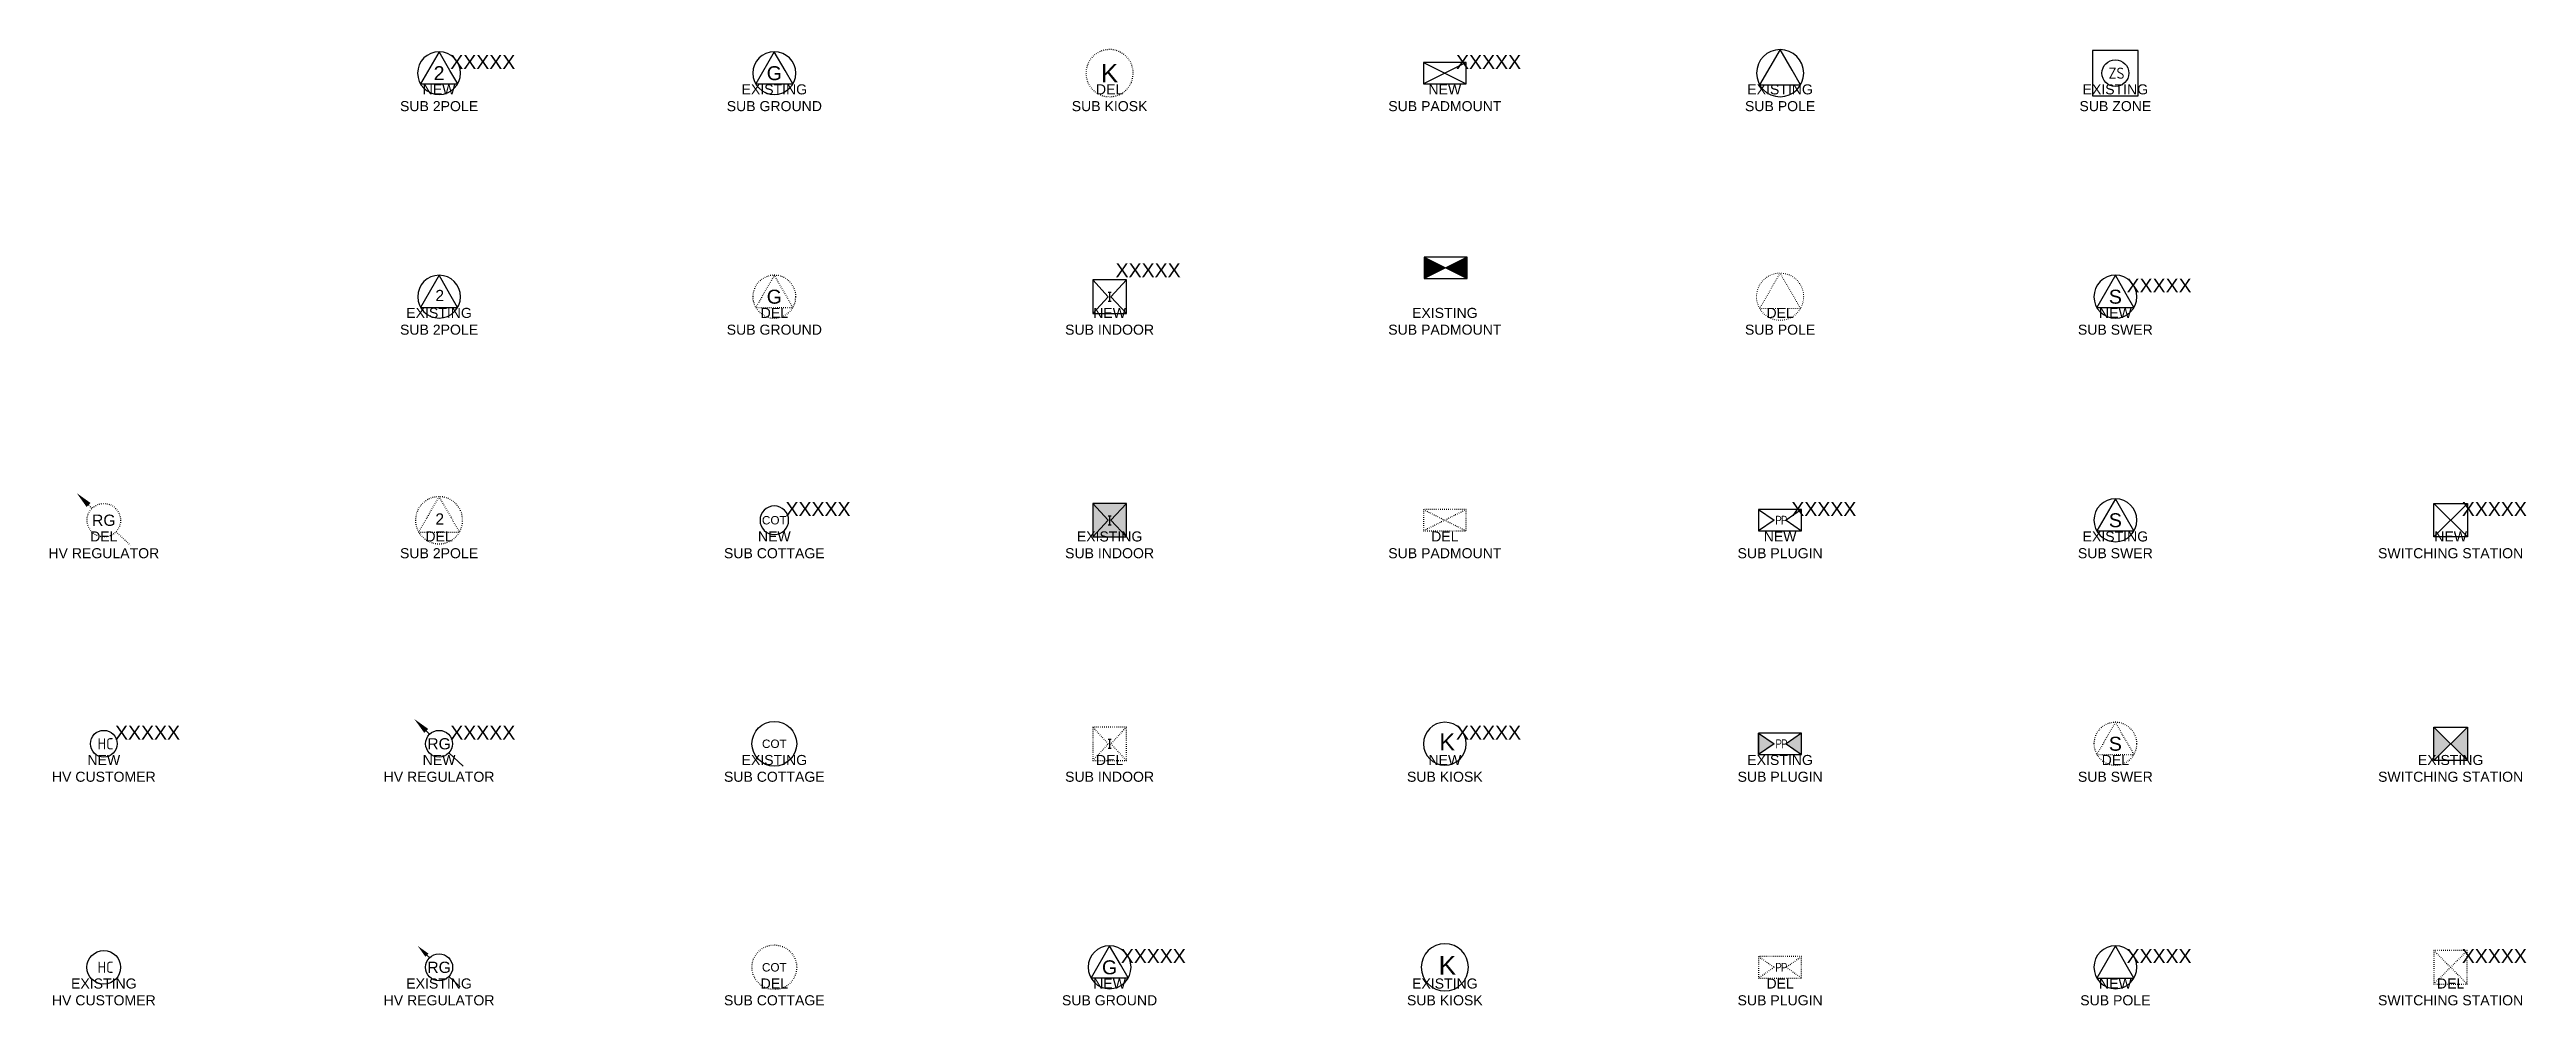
# Model space of a CAD drawing. Header units: metres. Extents: x -10 to 434, y -7 to 164.
import ezdxf
from ezdxf.enums import TextEntityAlignment as Align

# ---------------------------------------------------------------- set-up
doc = ezdxf.new("R2010")
doc.units = ezdxf.units.M
doc.set_wipeout_variables(frame=1)
doc.linetypes.add('DOT', pattern=[0.25, 0, -0.25])
doc.layers.get('0').update_dxf_attribs({"color": 6})
doc.layers.add('Sub_SP_TR_HV_LV_SL_LS_EXT', color=7, linetype='Continuous')
doc.layers.add('Sub_SP_TR_HV_LV_SL_LS_NEW', color=2, linetype='Continuous')
doc.styles.add('iecISOCP', font='isocp.shx')
doc.styles.get("Standard").update_dxf_attribs({"font": 'arial.ttf'})

msp = doc.modelspace()

# ---------------------------------------------------------------- texts
at = {"char_height": 1.8, "width": 40, "attachment_point": 2}
for s, insert in [('EXISTING\\PSUB GROUND', (120, 158)), ('DEL\\PSUB KIOSK', (180, 158)), ('NEW\\PSUB PADMOUNT', (240, 158)), ('EXISTING\\PSUB ZONE', (360, 158)), ('EXISTING\\PSUB 2POLE', (60, 118)), ('DEL\\PSUB GROUND', (120, 118)), ('NEW\\PSUB INDOOR', (180, 118)), ('EXISTING\\PSUB PADMOUNT', (240, 118)), ('DEL\\PSUB POLE', (300, 118)), ('DEL\\PHV REGULATOR', (0, 78)), ('DEL\\PSUB 2POLE', (60, 78)), ('NEW\\PSUB COTTAGE', (120, 78)), ('EXISTING\\PSUB INDOOR', (180, 78)), ('DEL\\PSUB PADMOUNT', (240, 78)), ('NEW\\PSUB PLUGIN', (300, 78)), ('NEW\\PSWITCHING STATION', (420, 78)), ('NEW\\PHV CUSTOMER', (0, 38)), ('EXISTING\\PSUB COTTAGE', (120, 38)), ('DEL\\PSUB INDOOR', (180, 38)), ('NEW\\PSUB KIOSK', (240, 38)), ('EXISTING\\PSUB PLUGIN', (300, 38)), ('EXISTING\\PSWITCHING STATION', (420, 38)), ('EXISTING\\PHV REGULATOR', (60, -2)), ('DEL\\PSUB COTTAGE', (120, -2)), ('NEW\\PSUB GROUND', (180, -2)), ('EXISTING\\PSUB KIOSK', (240, -2)), ('DEL\\PSUB PLUGIN', (300, -2)), ('DEL\\PSWITCHING STATION', (420, -2))]:
    msp.add_mtext(s, dxfattribs=dict(at, insert=insert))

# ---------------------------------------------------------------- blocks, each defined once
blk = doc.blocks.new('HV_CUSTOMER_EXT')
blk.add_wipeout([(-0.19, 3.01), (-0.56, 2.96), (-0.93, 2.86), (-1.28, 2.72), (-1.61, 2.54), (-1.92, 2.32), (-2.2, 2.06), (-2.44, 1.77), (-2.64, 1.45), (-2.8, 1.11), (-2.92, 0.75), (-2.99, 0.38), (-3.01, 0), (-2.99, -0.38), (-2.92, -0.75), (-2.8, -1.11), (-2.64, -1.45), (-2.44, -1.77), (-2.2, -2.06), (-1.92, -2.32), (-1.61, -2.54), (-1.28, -2.72), (-0.93, -2.86), (-0.56, -2.96), (-0.19, -3.01), (0.19, -3.01), (0.56, -2.96), (0.93, -2.86), (1.28, -2.72), (1.61, -2.54), (1.92, -2.32), (2.2, -2.06), (2.44, -1.77), (2.64, -1.45), (2.8, -1.11), (2.92, -0.75), (2.99, -0.38), (3.01, 0), (2.99, 0.38), (2.92, 0.75), (2.8, 1.11), (2.64, 1.45), (2.44, 1.77), (2.2, 2.06), (1.92, 2.32), (1.61, 2.54), (1.28, 2.72), (0.93, 2.86), (0.56, 2.96), (0.19, 3.01)])
blk.add_circle((0, 0), 3.01)
at = {"insert": (-1.13, 1), "char_height": 2, "width": 2.7042, "attachment_point": 1, "style": 'iecISOCP'}
blk.add_mtext('HC', dxfattribs=at)
for tag, height, flags, p in [('STREET_CODE', 0.2, 9, (1.5, 0)), ('ASSET_NUM', 2.5, 8, (2, 2)), ('CONSTRUCTED_VOLTAGE', 0.2, 9, (1.5, -0.2)), ('OPERATING_VOLTAGE', 0.2, 9, (1.5, -0.6)), ('ORIENTATION', 0.2, 9, (1.5, -0.8)), ('OWNED_BY', 0.2, 9, (1.5, -1)), ('OPERATED_BY', 0.2, 9, (1.5, -1.2)), ('SECONDARY_VOLTAGE', 0.2, 9, (1.5, -1.6)), ('STATE', 0.2, 9, (1.5, -1.8)), ('SUBSTATION_TYPE', 0.2, 9, (1.5, -2.2)), ('STREETNAME', 0.2, 9, (1.5, -3)), ('SUBURB', 0.2, 9, (1.5, -3.2)), ('Z', 0.2, 1, (1.5, -3.6)), ('NO_PHASES', 0.2, 9, (1.5, -0.4)), ('MAINTAINED_BY', 0.2, 9, (1.5, -1.4)), ('PARENT', 0.2, 9, (1.5, -2)), ('USAGE', 0.2, 9, (1.5, -2.4)), ('LEGEND', 0.2, 9, (1.5, -2.6)), ('LOCATION', 0.2, 9, (1.5, -2.8)), ('NOTES', 0.2, 9, (1.5, -3.4))]:
    blk.add_attdef(tag, text='', height=height, dxfattribs=dict(flags=flags)).set_placement(p, align=Align.MIDDLE_LEFT)
blk = doc.blocks.new('HV_CUSTOMER_NEW')
blk.add_circle((0, 0), 2.4)
at = {"insert": (-1.13, 1), "char_height": 2, "width": 2.7042, "attachment_point": 1, "style": 'iecISOCP'}
blk.add_mtext('HC', dxfattribs=at)
for tag, height, flags, p in [('STREET_CODE', 0.2, 9, (1.5, 0)), ('ASSET_NUM', 2.5, 8, (2, 2)), ('OPERATING_VOLTAGE', 0.2, 9, (1.5, -0.4)), ('ORIENTATION', 0.2, 9, (1.5, -0.6)), ('OWNED_BY', 0.2, 9, (1.5, -0.8)), ('OPERATED_BY', 0.2, 9, (1.5, -1)), ('CONSTRUCTED_VOLTAGE', 0.2, 9, (1.5, -1.4)), ('SECONDARY_VOLTAGE', 0.2, 9, (1.5, -1.6)), ('STATE', 0.2, 9, (1.5, -1.8)), ('SUBSTATION_TYPE', 0.2, 9, (1.5, -2.2)), ('SUBURB', 0.2, 9, (1.5, -2.8)), ('STREETNAME', 0.2, 9, (1.5, -3)), ('Z', 0.2, 1, (1.5, -3.6)), ('NO_PHASES', 0.2, 9, (1.5, -0.2)), ('MAINTAINED_BY', 0.2, 9, (1.5, -1.2)), ('PARENT', 0.2, 9, (1.5, -2)), ('USAGE', 0.2, 9, (1.5, -2.4)), ('LEGEND', 0.2, 9, (1.5, -2.6)), ('LOCATION', 0.2, 9, (1.5, -3.2)), ('NOTES', 0.2, 9, (1.5, -3.4))]:
    blk.add_attdef(tag, text='', height=height, dxfattribs=dict(flags=flags)).set_placement(p, align=Align.MIDDLE_LEFT)
blk = doc.blocks.new('HV_REGULATOR_DEL')
at = {"linetype": 'DOT'}
for p, q in [((-2.72, 2.73), (-2.12, 2.12)), ((2.19, -2.05), (4.75, -4.44))]:
    blk.add_line(p, q, dxfattribs=at)
blk.add_circle((0, 0), 3, dxfattribs=at)
blk.add_solid([(-3.08, 2.37), (-4.84, 4.85), (-2.37, 3.08)])
blk.add_text('RG', height=2.012).set_placement((0, 0), align=Align.MIDDLE_CENTER)
for tag, height, flags, p in [('STREET_CODE', 0.2, 9, (1.5, 0)), ('ASSET_NUM', 2.5, 8, (2, 2)), ('CONSTRUCTED_VOLTAGE', 0.2, 9, (1.5, -0.2)), ('OPERATING_VOLTAGE', 0.2, 9, (1.5, -0.6)), ('OPERATED_BY', 0.2, 9, (1.5, -0.8)), ('ORIENTATION', 0.2, 9, (1.5, -1.2)), ('OWNED_BY', 0.2, 9, (1.5, -1.4)), ('STATE', 0.2, 9, (1.5, -1.8)), ('SUBURB', 0.2, 9, (1.5, -2.4)), ('STREETNAME', 0.2, 9, (1.5, -2.6)), ('Z', 0.2, 1, (1.5, -3.2)), ('NO_PHASES', 0.2, 9, (1.5, -0.4)), ('MAINTAINED_BY', 0.2, 9, (1.5, -1)), ('REGULATOR_TYPE', 0.2, 9, (1.5, -1.6)), ('USAGE', 0.2, 9, (1.5, -2)), ('LEGEND', 0.2, 9, (1.5, -2.2)), ('LOCATION', 0.2, 9, (1.5, -2.8)), ('NOTES', 0.2, 9, (1.5, -3))]:
    blk.add_attdef(tag, text='', height=height, dxfattribs=dict(flags=flags)).set_placement(p, align=Align.MIDDLE_LEFT)
blk = doc.blocks.new('HV_REGULATOR_EXT')
for p, q in [((-2.16, 2.16), (-1.68, 1.68)), ((1.74, -1.62), (3.77, -3.52))]:
    blk.add_line(p, q)
blk.add_circle((0, 0), 2.43)
blk.add_solid([(-2.44, 1.88), (-3.84, 3.84), (-1.88, 2.44)])
blk.add_text('RG', height=2.012).set_placement((0, 0), align=Align.MIDDLE_CENTER)
for tag, height, flags, p in [('STREET_CODE', 0.2, 9, (1.5, 0)), ('ASSET_NUM', 2.5, 8, (2, 2)), ('CONSTRUCTED_VOLTAGE', 0.2, 9, (1.5, -0.2)), ('OPERATING_VOLTAGE', 0.2, 9, (1.5, -0.6)), ('OPERATED_BY', 0.2, 9, (1.5, -0.8)), ('ORIENTATION', 0.2, 9, (1.5, -1.2)), ('OWNED_BY', 0.2, 9, (1.5, -1.4)), ('STATE', 0.2, 9, (1.5, -1.8)), ('STREETNAME', 0.2, 9, (1.5, -2.6)), ('SUBURB', 0.2, 9, (1.5, -2.8)), ('Z', 0.2, 1, (1.5, -3.2)), ('NO_PHASES', 0.2, 9, (1.5, -0.4)), ('MAINTAINED_BY', 0.2, 9, (1.5, -1)), ('REGULATOR_TYPE', 0.2, 9, (1.5, -1.6)), ('USAGE', 0.2, 9, (1.5, -2)), ('LEGEND', 0.2, 9, (1.5, -2.2)), ('LOCATION', 0.2, 9, (1.5, -2.4)), ('NOTES', 0.2, 9, (1.5, -3))]:
    blk.add_attdef(tag, text='', height=height, dxfattribs=dict(flags=flags)).set_placement(p, align=Align.MIDDLE_LEFT)
blk = doc.blocks.new('HV_REGULATOR_NEW')
blk.add_wipeout([(0, 2.4), (-0.3, 2.38), (-0.6, 2.32), (-0.88, 2.23), (-1.16, 2.1), (-1.41, 1.94), (-1.64, 1.75), (-1.85, 1.53), (-2.03, 1.29), (-2.17, 1.02), (-2.28, 0.74), (-2.36, 0.45), (-2.4, 0.15), (-2.4, -0.15), (-2.36, -0.45), (-2.28, -0.74), (-2.17, -1.02), (-2.03, -1.29), (-1.85, -1.53), (-1.64, -1.75), (-1.41, -1.94), (-1.16, -2.1), (-0.88, -2.23), (-0.6, -2.32), (-0.3, -2.38), (0, -2.4), (0.3, -2.38), (0.6, -2.32), (0.88, -2.23), (1.16, -2.1), (1.41, -1.94), (1.64, -1.75), (1.85, -1.53), (2.03, -1.29), (2.17, -1.02), (2.28, -0.74), (2.36, -0.45), (2.4, -0.15), (2.4, 0.15), (2.36, 0.45), (2.28, 0.74), (2.17, 1.02), (2.03, 1.29), (1.85, 1.53), (1.64, 1.75), (1.41, 1.94), (1.16, 2.1), (0.88, 2.23), (0.6, 2.32), (0.3, 2.38)])
for p, q in [((-2.3, 2.3), (-1.7, 1.7)), ((1.75, -1.64), (4.32, -4.03))]:
    blk.add_line(p, q)
blk.add_circle((0, 0), 2.4)
blk.add_solid([(-2.65, 1.95), (-4.42, 4.42), (-1.95, 2.66)])
blk.add_text('RG', height=2).set_placement((0, 0), align=Align.MIDDLE_CENTER)
for tag, height, flags, p in [('STREET_CODE', 0.2, 9, (1.5, 0)), ('ASSET_NUM', 2.5, 8, (2, 2)), ('CONSTRUCTED_VOLTAGE', 0.2, 9, (1.5, -0.2)), ('OPERATING_VOLTAGE', 0.2, 9, (1.5, -0.6)), ('ORIENTATION', 0.2, 9, (1.5, -0.8)), ('OWNED_BY', 0.2, 9, (1.5, -1)), ('OPERATED_BY', 0.2, 9, (1.5, -1.2)), ('STATE', 0.2, 9, (1.5, -1.8)), ('SUBURB', 0.2, 9, (1.5, -2.4)), ('STREETNAME', 0.2, 9, (1.5, -2.6)), ('Z', 0.2, 1, (1.5, -3.2)), ('NO_PHASES', 0.2, 9, (1.5, -0.4)), ('MAINTAINED_BY', 0.2, 9, (1.5, -1.4)), ('REGULATOR_TYPE', 0.2, 9, (1.5, -1.6)), ('USAGE', 0.2, 9, (1.5, -2)), ('LEGEND', 0.2, 9, (1.5, -2.2)), ('LOCATION', 0.2, 9, (1.5, -2.8)), ('NOTES', 0.2, 9, (1.5, -3))]:
    blk.add_attdef(tag, text='', height=height, dxfattribs=dict(flags=flags)).set_placement(p, align=Align.MIDDLE_LEFT)
blk = doc.blocks.new('SUB_2POLE_DEL')
at = {"linetype": 'DOT'}
blk.add_lwpolyline([(-4.22, 0, 1), (4.22, 0, 1)], format="xyb", close=True, dxfattribs=at)
blk.add_lwpolyline([(2.14, 0.52), (0, 4.22), (-3.66, -2.11), (3.66, -2.11)], close=True, dxfattribs=at)
blk.add_text('2', height=2.01, dxfattribs=at).set_placement((-0.66, -0.79))
for tag, height, flags, p in [('ASSET_NUM', 2.5, 8, (1.44, 1.67)), ('Z', 0.2, 1, (0.93, -1.04)), ('STREET_CODE', 0.2, 9, (0.94, -0.33)), ('OPERATED_BY', 0.2, 9, (0.94, -0.53)), ('MAINTAINED_BY', 0.2, 9, (0.94, -0.73))]:
    blk.add_attdef(tag, text='', height=height, dxfattribs=dict(flags=flags)).set_placement(p, align=Align.MIDDLE_LEFT)
blk = doc.blocks.new('SUB_2POLE_EXT')
blk.add_lwpolyline([(-3.83, 0, 1), (3.83, 0, 1)], format="xyb", close=True)
blk.add_lwpolyline([(1.94, 0.47), (0, 3.83), (-3.32, -1.92), (3.32, -1.92)], close=True)
blk.add_text('2', height=2.01).set_placement((-0.66, -0.79))
for tag, height, flags, p in [('STREET_CODE', 0.2, 9, (1.5, 0)), ('ASSET_NUM', 2.5, 8, (2, 2)), ('CONSTRUCTED_VOLTAGE', 0.2, 9, (1.5, -0.2)), ('OPERATING_VOLTAGE', 0.2, 9, (1.5, -0.6)), ('ORIENTATION', 0.2, 9, (1.5, -0.8)), ('OWNED_BY', 0.2, 9, (1.5, -1)), ('OPERATED_BY', 0.2, 9, (1.5, -1.2)), ('SECONDARY_VOLTAGE', 0.2, 9, (1.5, -1.6)), ('STATE', 0.2, 9, (1.5, -1.8)), ('SUBSTATION_TYPE', 0.2, 9, (1.5, -2)), ('STREETNAME', 0.2, 9, (1.5, -2.8)), ('SUBURB', 0.2, 9, (1.5, -3)), ('Z', 0.2, 1, (1.5, -3.4)), ('NO_PHASES', 0.2, 9, (1.5, -0.4)), ('MAINTAINED_BY', 0.2, 9, (1.5, -1.4)), ('USAGE', 0.2, 9, (1.5, -2.2)), ('LEGEND', 0.2, 9, (1.5, -2.4)), ('LOCATION', 0.2, 9, (1.5, -2.6)), ('NOTES', 0.2, 9, (1.5, -3.2))]:
    blk.add_attdef(tag, text='', height=height, dxfattribs=dict(flags=flags)).set_placement(p, align=Align.MIDDLE_LEFT)
blk = doc.blocks.new('SUB_2POLE_NEW')
blk.add_wipeout([(-3.84, 0), (-3.81, -0.48), (-3.72, -0.95), (-3.57, -1.41), (-3.37, -1.85), (-3.11, -2.26), (-2.8, -2.63), (-2.45, -2.96), (-2.06, -3.24), (-1.63, -3.47), (-1.19, -3.65), (-0.72, -3.77), (-0.24, -3.83), (0.24, -3.83), (0.72, -3.77), (1.19, -3.65), (1.63, -3.47), (2.06, -3.24), (2.45, -2.96), (2.8, -2.63), (3.11, -2.26), (3.37, -1.85), (3.57, -1.41), (3.72, -0.95), (3.81, -0.48), (3.84, 0), (3.81, 0.48), (3.72, 0.95), (3.57, 1.41), (3.37, 1.85), (3.11, 2.26), (2.8, 2.63), (2.45, 2.96), (2.06, 3.24), (1.63, 3.47), (1.19, 3.65), (0.72, 3.77), (0.24, 3.83), (-0.24, 3.83), (-0.72, 3.77), (-1.19, 3.65), (-1.63, 3.47), (-2.06, 3.24), (-2.45, 2.96), (-2.8, 2.63), (-3.11, 2.26), (-3.37, 1.85), (-3.57, 1.41), (-3.72, 0.95), (-3.81, 0.48)])
blk.add_lwpolyline([(-3.84, 0, 1), (3.84, 0, 1)], format="xyb", close=True)
blk.add_lwpolyline([(1.94, 0.47), (0, 3.84), (-3.33, -1.92), (3.33, -1.92)], close=True)
blk.add_text('2', height=2.5).set_placement((0, 0), align=Align.MIDDLE_CENTER)
for tag, height, flags, p in [('STREET_CODE', 0.2, 9, (1.5, 0)), ('ASSET_NUM', 2.5, 8, (2, 2)), ('OPERATING_VOLTAGE', 0.2, 9, (1.5, -0.4)), ('ORIENTATION', 0.2, 9, (1.5, -0.6)), ('OWNED_BY', 0.2, 9, (1.5, -0.8)), ('OPERATED_BY', 0.2, 9, (1.5, -1)), ('SECONDARY_VOLTAGE', 0.2, 9, (1.5, -1.4)), ('STATE', 0.2, 9, (1.5, -1.6)), ('SUBSTATION_TYPE', 0.2, 9, (1.5, -1.8)), ('SUBURB', 0.2, 9, (1.5, -2.4)), ('STREETNAME', 0.2, 9, (1.5, -2.6)), ('Z', 0.2, 1, (1.5, -3.2)), ('NO_PHASES', 0.2, 9, (1.5, -0.2)), ('MAINTAINED_BY', 0.2, 9, (1.5, -1.2)), ('USAGE', 0.2, 9, (1.5, -2)), ('LEGEND', 0.2, 9, (1.5, -2.2)), ('LOCATION', 0.2, 9, (1.5, -2.8)), ('NOTES', 0.2, 9, (1.5, -3))]:
    blk.add_attdef(tag, text='', height=height, dxfattribs=dict(flags=flags)).set_placement(p, align=Align.MIDDLE_LEFT)
blk = doc.blocks.new('SUB_COTTAGE_DEL')
at = {"linetype": 'DOT'}
blk.add_circle((0, 0), 4, dxfattribs=at)
blk.add_text('COT', height=1.5).set_placement((0, 0), align=Align.MIDDLE)
for tag, height, flags, p in [('STREET_CODE', 0.2, 9, (1.5, 0)), ('ASSET_NUM', 2.5, 8, (2, 2)), ('OPERATED_BY', 0.2, 9, (1.5, -0.2)), ('Z', 0.2, 1, (1.5, -0.6)), ('MAINTAINED_BY', 0.2, 9, (1.5, -0.4))]:
    blk.add_attdef(tag, text='', height=height, dxfattribs=dict(flags=flags)).set_placement(p, align=Align.MIDDLE_LEFT)
blk = doc.blocks.new('SUB_COTTAGE_EXT')
blk.add_circle((0, 0), 4)
blk.add_text('COT', height=1.5).set_placement((0, 0), align=Align.MIDDLE)
for tag, height, flags, p in [('STREET_CODE', 0.2, 9, (1.5, 0)), ('ASSET_NUM', 2.5, 8, (2, 2)), ('CONSTRUCTED_VOLTAGE', 0.2, 9, (1.5, -0.2)), ('OPERATING_VOLTAGE', 0.2, 9, (1.5, -0.6)), ('ORIENTATION', 0.2, 9, (1.5, -0.8)), ('OWNED_BY', 0.2, 9, (1.5, -1)), ('OPERATED_BY', 0.2, 9, (1.5, -1.2)), ('SECONDARY_VOLTAGE', 0.2, 9, (1.5, -1.6)), ('STATE', 0.2, 9, (1.5, -1.8)), ('SUBSTATION_TYPE', 0.2, 9, (1.5, -2.2)), ('STREETNAME', 0.2, 9, (1.5, -3)), ('SUBURB', 0.2, 9, (1.5, -3.2)), ('Z', 0.2, 1, (1.5, -3.6)), ('NO_PHASES', 0.2, 9, (1.5, -0.4)), ('MAINTAINED_BY', 0.2, 9, (1.5, -1.4)), ('PARENT', 0.2, 9, (1.5, -2)), ('USAGE', 0.2, 9, (1.5, -2.4)), ('LEGEND', 0.2, 9, (1.5, -2.6)), ('LOCATION', 0.2, 9, (1.5, -2.8)), ('NOTES', 0.2, 9, (1.5, -3.4))]:
    blk.add_attdef(tag, text='', height=height, dxfattribs=dict(flags=flags)).set_placement(p, align=Align.MIDDLE_LEFT)
blk = doc.blocks.new('SUB_COTTAGE_NEW')
blk.add_lwpolyline([(-2.56, 0, 1), (2.56, 0, 1)], format="xyb", close=True)
blk.add_text('COT', height=1.5).set_placement((0, 0), align=Align.MIDDLE)
for tag, height, flags, p in [('STREET_CODE', 0.2, 9, (1.5, 0)), ('ASSET_NUM', 2.5, 8, (2, 2)), ('OPERATING_VOLTAGE', 0.2, 9, (1.5, -0.4)), ('ORIENTATION', 0.2, 9, (1.5, -0.6)), ('OWNED_BY', 0.2, 9, (1.5, -0.8)), ('OPERATED_BY', 0.2, 9, (1.5, -1)), ('SECONDARY_VOLTAGE', 0.2, 9, (1.5, -1.4)), ('STATE', 0.2, 9, (1.5, -1.6)), ('SUBSTATION_TYPE', 0.2, 9, (1.5, -2)), ('SUBURB', 0.2, 9, (1.5, -2.6)), ('STREETNAME', 0.2, 9, (1.5, -2.8)), ('Z', 0.2, 1, (1.5, -3.4)), ('NO_PHASES', 0.2, 9, (1.5, -0.2)), ('MAINTAINED_BY', 0.2, 9, (1.5, -1.2)), ('PARENT', 0.2, 9, (1.5, -1.8)), ('USAGE', 0.2, 9, (1.5, -2.2)), ('LEGEND', 0.2, 9, (1.5, -2.4)), ('LOCATION', 0.2, 9, (1.5, -3)), ('NOTES', 0.2, 9, (1.5, -3.2))]:
    blk.add_attdef(tag, text='', height=height, dxfattribs=dict(flags=flags)).set_placement(p, align=Align.MIDDLE_LEFT)
blk = doc.blocks.new('SUB_GROUND_DEL')
at = {"linetype": 'DOT'}
blk.add_lwpolyline([(-3.84, 0, 1), (3.84, 0, 1)], format="xyb", close=True, dxfattribs=at)
blk.add_lwpolyline([(1.94, 0.48), (0, 3.84), (-3.32, -1.91), (3.32, -1.91)], close=True, dxfattribs=at)
blk.add_text('G', height=2.5).set_placement((0, 0), align=Align.MIDDLE_CENTER)
for tag, height, flags, p in [('STREET_CODE', 0.2, 9, (1.5, 0)), ('ASSET_NUM', 2.5, 8, (2, 2)), ('OPERATED_BY', 0.2, 9, (1.5, -0.2)), ('Z', 0.2, 1, (1.5, -0.6)), ('MAINTAINED_BY', 0.2, 9, (1.5, -0.4))]:
    blk.add_attdef(tag, text='', height=height, dxfattribs=dict(flags=flags)).set_placement(p, align=Align.MIDDLE_LEFT)
blk = doc.blocks.new('SUB_GROUND_EXT')
blk.add_lwpolyline([(-3.84, 0, 1), (3.84, 0, 1)], format="xyb", close=True)
blk.add_lwpolyline([(1.94, 0.48), (0, 3.84), (-3.32, -1.91), (3.32, -1.91)], close=True)
blk.add_text('G', height=2.5).set_placement((0, 0), align=Align.MIDDLE_CENTER)
for tag, height, flags, p in [('STREET_CODE', 0.2, 9, (1.5, 0)), ('ASSET_NUM', 2.5, 8, (2, 2)), ('CONSTRUCTED_VOLTAGE', 0.2, 9, (1.5, -0.2)), ('OPERATING_VOLTAGE', 0.2, 9, (1.5, -0.6)), ('ORIENTATION', 0.2, 9, (1.5, -0.8)), ('OWNED_BY', 0.2, 9, (1.5, -1)), ('OPERATED_BY', 0.2, 9, (1.5, -1.2)), ('SECONDARY_VOLTAGE', 0.2, 9, (1.5, -1.6)), ('STATE', 0.2, 9, (1.5, -1.8)), ('SUBSTATION_TYPE', 0.2, 9, (1.5, -2.2)), ('STREETNAME', 0.2, 9, (1.5, -3)), ('SUBURB', 0.2, 9, (1.5, -3.2)), ('Z', 0.2, 1, (1.5, -3.6)), ('NO_PHASES', 0.2, 9, (1.5, -0.4)), ('MAINTAINED_BY', 0.2, 9, (1.5, -1.4)), ('PARENT', 0.2, 9, (1.5, -2)), ('USAGE', 0.2, 9, (1.5, -2.4)), ('LEGEND', 0.2, 9, (1.5, -2.6)), ('LOCATION', 0.2, 9, (1.5, -2.8)), ('NOTES', 0.2, 9, (1.5, -3.4))]:
    blk.add_attdef(tag, text='', height=height, dxfattribs=dict(flags=flags)).set_placement(p, align=Align.MIDDLE_LEFT)
blk = doc.blocks.new('SUB_GROUND_NEW')
blk.add_lwpolyline([(-3.84, 0, 1), (3.84, 0, 1)], format="xyb", close=True)
blk.add_lwpolyline([(1.94, 0.48), (0, 3.84), (-3.32, -1.91), (3.32, -1.91)], close=True)
blk.add_text('G', height=2.5).set_placement((0, 0), align=Align.MIDDLE_CENTER)
for tag, height, flags, p in [('STREET_CODE', 0.2, 9, (1.5, 0)), ('ASSET_NUM', 2.5, 8, (2, 2)), ('OPERATING_VOLTAGE', 0.2, 9, (1.5, -0.4)), ('ORIENTATION', 0.2, 9, (1.5, -0.6)), ('OWNED_BY', 0.2, 9, (1.5, -0.8)), ('OPERATED_BY', 0.2, 9, (1.5, -1)), ('SECONDARY_VOLTAGE', 0.2, 9, (1.5, -1.4)), ('STATE', 0.2, 9, (1.5, -1.6)), ('SUBSTATION_TYPE', 0.2, 9, (1.5, -2)), ('SUBURB', 0.2, 9, (1.5, -2.6)), ('STREETNAME', 0.2, 9, (1.5, -2.8)), ('Z', 0.2, 1, (1.5, -3.4)), ('NO_PHASES', 0.2, 9, (1.5, -0.2)), ('MAINTAINED_BY', 0.2, 9, (1.5, -1.2)), ('PARENT', 0.2, 9, (1.5, -1.8)), ('USAGE', 0.2, 9, (1.5, -2.2)), ('LEGEND', 0.2, 9, (1.5, -2.4)), ('LOCATION', 0.2, 9, (1.5, -3)), ('NOTES', 0.2, 9, (1.5, -3.2))]:
    blk.add_attdef(tag, text='', height=height, dxfattribs=dict(flags=flags)).set_placement(p, align=Align.MIDDLE_LEFT)
blk = doc.blocks.new('SUB_INDOOR_DEL')
at = {"color": 7}
for p, q in [((-0.27, 0.81), (0.27, 0.81)), ((0, 0.81), (0, -0.81)), ((-0.27, -0.81), (0.27, -0.81))]:
    blk.add_line(p, q, dxfattribs=at)
at = {"linetype": 'DOT'}
for points in [[(-3, -3), (-0.24, 0), (-3, 3)], [(3, 3), (0.24, 0), (3, -3)]]:
    blk.add_lwpolyline(points, dxfattribs=at)
blk.add_lwpolyline([(-3, -3), (3, -3), (3, 3), (-3, 3)], close=True, dxfattribs=at)
for tag, height, flags, p in [('STREET_CODE', 0.2, 9, (1.5, 0)), ('ASSET_NUM', 2.5, 8, (2, 2)), ('OPERATED_BY', 0.2, 9, (1.5, -0.2)), ('Z', 0.2, 1, (1.5, -0.6)), ('MAINTAINED_BY', 0.2, 9, (1.5, -0.4))]:
    blk.add_attdef(tag, text='', height=height, dxfattribs=dict(flags=flags)).set_placement(p, align=Align.MIDDLE_LEFT)
blk = doc.blocks.new('SUB_INDOOR_EXT')
for points in [[(-0.24, 0), (-3, -3), (3, -3), (3, 3), (-3, 3)], [(-3, -3), (3, -3), (0.24, 0), (3, 3), (-3, 3)]]:
    blk.add_hatch(color=256).paths.add_polyline_path(points)
at = {"color": 7}
for p, q in [((-0.27, 0.81), (0.27, 0.81)), ((0, 0.81), (0, -0.81)), ((-0.27, -0.81), (0.27, -0.81))]:
    blk.add_line(p, q, dxfattribs=at)
blk.add_line((1.92, -1.86), (1.92, -1.86, 0))
for points in [[(-3, -3), (-0.24, 0), (-3, 3)], [(3, 3), (0.24, 0), (3, -3)]]:
    blk.add_lwpolyline(points)
blk.add_lwpolyline([(-3, -3), (3, -3), (3, 3), (-3, 3)], close=True)
for tag, height, flags, p in [('STREET_CODE', 0.2, 9, (1.5, 0)), ('ASSET_NUM', 2.5, 8, (2, 2)), ('CONSTRUCTED_VOLTAGE', 0.2, 9, (1.5, -0.2)), ('OPERATING_VOLTAGE', 0.2, 9, (1.5, -0.6)), ('ORIENTATION', 0.2, 9, (1.5, -0.8)), ('OWNED_BY', 0.2, 9, (1.5, -1)), ('OPERATED_BY', 0.2, 9, (1.5, -1.2)), ('SECONDARY_VOLTAGE', 0.2, 9, (1.5, -1.6)), ('STATE', 0.2, 9, (1.5, -1.8)), ('SUBSTATION_TYPE', 0.2, 9, (1.5, -2.2)), ('STREETNAME', 0.2, 9, (1.5, -3)), ('SUBURB', 0.2, 9, (1.5, -3.2)), ('Z', 0.2, 1, (1.5, -3.6)), ('NO_PHASES', 0.2, 9, (1.5, -0.4)), ('MAINTAINED_BY', 0.2, 9, (1.5, -1.4)), ('PARENT', 0.2, 9, (1.5, -2)), ('USAGE', 0.2, 9, (1.5, -2.4)), ('LEGEND', 0.2, 9, (1.5, -2.6)), ('LOCATION', 0.2, 9, (1.5, -2.8)), ('NOTES', 0.2, 9, (1.5, -3.4))]:
    blk.add_attdef(tag, text='', height=height, dxfattribs=dict(flags=flags)).set_placement(p, align=Align.MIDDLE_LEFT)
blk = doc.blocks.new('SUB_INDOOR_NEW')
for p, q in [((-0.27, 0.81), (0.27, 0.81)), ((0, 0.81), (0, -0.81)), ((-0.27, -0.81), (0.27, -0.81))]:
    blk.add_line(p, q)
for points in [[(-3, -3), (-0.24, 0), (-3, 3)], [(3, 3), (0.24, 0), (3, -3)]]:
    blk.add_lwpolyline(points)
blk.add_lwpolyline([(-3, -3), (3, -3), (3, 3), (-3, 3)], close=True)
for tag, height, flags, p in [('ASSET_NUM', 2.5, 8, (1.07, 4.73)), ('STREET_CODE', 0.2, 9, (1.5, 0)), ('OPERATING_VOLTAGE', 0.2, 9, (1.5, -0.4)), ('ORIENTATION', 0.2, 9, (1.5, -0.6)), ('OWNED_BY', 0.2, 9, (1.5, -0.8)), ('OPERATED_BY', 0.2, 9, (1.5, -1)), ('CONSTRUCTED_VOLTAGE', 0.2, 9, (1.5, -1.4)), ('SECONDARY_VOLTAGE', 0.2, 9, (1.5, -1.6)), ('STATE', 0.2, 9, (1.5, -1.8)), ('SUBSTATION_TYPE', 0.2, 9, (1.5, -2.2)), ('SUBURB', 0.2, 9, (1.5, -2.8)), ('STREETNAME', 0.2, 9, (1.5, -3)), ('Z', 0.2, 1, (1.5, -3.6)), ('NO_PHASES', 0.2, 9, (1.5, -0.2)), ('MAINTAINED_BY', 0.2, 9, (1.5, -1.2)), ('PARENT', 0.2, 9, (1.5, -2)), ('USAGE', 0.2, 9, (1.5, -2.4)), ('LEGEND', 0.2, 9, (1.5, -2.6)), ('LOCATION', 0.2, 9, (1.5, -3.2)), ('NOTES', 0.2, 9, (1.5, -3.4))]:
    blk.add_attdef(tag, text='', height=height, dxfattribs=dict(flags=flags)).set_placement(p, align=Align.MIDDLE_LEFT)
blk = doc.blocks.new('SUB_KIOSK_DEL')
at = {"linetype": 'DOT'}
blk.add_lwpolyline([(-4.224, 0, 1), (4.224, 0, 1)], format="xyb", close=True, dxfattribs=at)
blk.add_text('K', height=3.32).set_placement((0, 0), align=Align.MIDDLE_CENTER)
for tag, height, flags, p in [('STREET_CODE', 0.2, 9, (1.5, 0)), ('ASSET_NUM', 2.5, 8, (2, 2)), ('Z', 0.2, 1, (1.5, -0.6)), ('OPERATED_BY', 0.2, 9, (1.5, -0.2)), ('MAINTAINED_BY', 0.2, 9, (1.5, -0.4))]:
    blk.add_attdef(tag, text='', height=height, dxfattribs=dict(flags=flags)).set_placement(p, align=Align.MIDDLE_LEFT)
blk = doc.blocks.new('SUB_KIOSK_EXT')
blk.add_lwpolyline([(-4.22, 0, 1), (4.22, 0, 1)], format="xyb", close=True)
blk.add_text('K', height=3.32).set_placement((-1.1, -1.3))
for tag, height, flags, p in [('STREET_CODE', 0.2, 9, (1.5, 0)), ('ASSET_NUM', 2.5, 8, (2, 2)), ('CONSTRUCTED_VOLTAGE', 0.2, 9, (1.5, -0.2)), ('OPERATING_VOLTAGE', 0.2, 9, (1.5, -0.6)), ('ORIENTATION', 0.2, 9, (1.5, -0.8)), ('OWNED_BY', 0.2, 9, (1.5, -1)), ('OPERATED_BY', 0.2, 9, (1.5, -1.2)), ('SECONDARY_VOLTAGE', 0.2, 9, (1.5, -1.6)), ('STATE', 0.2, 9, (1.5, -1.8)), ('SUBSTATION_TYPE', 0.2, 9, (1.5, -2.2)), ('STREETNAME', 0.2, 9, (1.5, -3)), ('SUBURB', 0.2, 9, (1.5, -3.2)), ('Z', 0.2, 1, (1.5, -3.6)), ('NO_PHASES', 0.2, 9, (1.5, -0.4)), ('MAINTAINED_BY', 0.2, 9, (1.5, -1.4)), ('PARENT', 0.2, 9, (1.5, -2)), ('USAGE', 0.2, 9, (1.5, -2.4)), ('LEGEND', 0.2, 9, (1.5, -2.6)), ('LOCATION', 0.2, 9, (1.5, -2.8)), ('NOTES', 0.2, 9, (1.5, -3.4))]:
    blk.add_attdef(tag, text='', height=height, dxfattribs=dict(flags=flags)).set_placement(p, align=Align.MIDDLE_LEFT)
blk = doc.blocks.new('SUB_KIOSK_NEW')
blk.add_lwpolyline([(-3.84, 0, 1), (3.84, 0, 1)], format="xyb", close=True)
blk.add_text('K', height=3.02).set_placement((-1, -1.18))
for tag, height, flags, p in [('STREET_CODE', 0.2, 9, (1.5, 0)), ('ASSET_NUM', 2.5, 8, (2, 2)), ('OPERATING_VOLTAGE', 0.2, 9, (1.5, -0.4)), ('ORIENTATION', 0.2, 9, (1.5, -0.6)), ('OWNED_BY', 0.2, 9, (1.5, -0.8)), ('OPERATED_BY', 0.2, 9, (1.5, -1)), ('SECONDARY_VOLTAGE', 0.2, 9, (1.5, -1.4)), ('STATE', 0.2, 9, (1.5, -1.6)), ('SUBSTATION_TYPE', 0.2, 9, (1.5, -2)), ('SUBURB', 0.2, 9, (1.5, -2.6)), ('STREETNAME', 0.2, 9, (1.5, -2.8)), ('Z', 0.2, 1, (1.5, -3.4)), ('NO_PHASES', 0.2, 9, (1.5, -0.2)), ('MAINTAINED_BY', 0.2, 9, (1.5, -1.2)), ('PARENT', 0.2, 9, (1.5, -1.8)), ('USAGE', 0.2, 9, (1.5, -2.2)), ('LEGEND', 0.2, 9, (1.5, -2.4)), ('LOCATION', 0.2, 9, (1.5, -3)), ('NOTES', 0.2, 9, (1.5, -3.2))]:
    blk.add_attdef(tag, text='', height=height, dxfattribs=dict(flags=flags)).set_placement(p, align=Align.MIDDLE_LEFT)
blk = doc.blocks.new('*U37')
at = {"linetype": 'DOT'}
for p, q in [((-3.84, 1.92), (3.84, -1.92)), ((3.84, 1.92), (-3.84, -1.92))]:
    blk.add_line(p, q, dxfattribs=at)
blk.add_lwpolyline([(-3.84, -1.92), (3.84, -1.92), (3.84, 1.92), (-3.84, 1.92)], close=True, dxfattribs=at)
for tag, height, flags, p in [('STREET_CODE', 0.2, 9, (1.5, 0)), ('ASSET_NUM', 2.5, 8, (2, 2)), ('OPERATED_BY', 0.2, 9, (1.5, -0.2)), ('Z', 0.2, 1, (1.5, -0.6)), ('MAINTAINED_BY', 0.2, 9, (1.5, -0.4))]:
    blk.add_attdef(tag, text='', height=height, dxfattribs=dict(flags=flags)).set_placement(p, align=Align.MIDDLE_LEFT)
blk = doc.blocks.new('SUB_PADMOUNT_NEW')
for p, q in [((-3.84, 1.92), (3.84, -1.92)), ((3.84, 1.92), (-3.84, -1.92))]:
    blk.add_line(p, q)
blk.add_lwpolyline([(-3.84, -1.92), (3.84, -1.92), (3.84, 1.92), (-3.84, 1.92)], close=True)
for tag, height, flags, p in [('STREET_CODE', 0.2, 9, (1.5, 0)), ('ASSET_NUM', 2.5, 8, (2, 2)), ('OPERATING_VOLTAGE', 0.2, 9, (1.5, -0.4)), ('ORIENTATION', 0.2, 9, (1.5, -0.6)), ('OWNED_BY', 0.2, 9, (1.5, -0.8)), ('OPERATED_BY', 0.2, 9, (1.5, -1)), ('CONSTRUCTED_VOLTAGE', 0.2, 9, (1.5, -1.4)), ('SECONDARY_VOLTAGE', 0.2, 9, (1.5, -1.6)), ('STATE', 0.2, 9, (1.5, -1.8)), ('SUBSTATION_TYPE', 0.2, 9, (1.5, -2.2)), ('SUBURB', 0.2, 9, (1.5, -2.8)), ('STREETNAME', 0.2, 9, (1.5, -3)), ('Z', 0.2, 1, (1.5, -3.6)), ('NO_PHASES', 0.2, 9, (1.5, -0.2)), ('MAINTAINED_BY', 0.2, 9, (1.5, -1.2)), ('PARENT', 0.2, 9, (1.5, -2)), ('USAGE', 0.2, 9, (1.5, -2.4)), ('LEGEND', 0.2, 9, (1.5, -2.6)), ('LOCATION', 0.2, 9, (1.5, -3.2)), ('NOTES', 0.2, 9, (1.5, -3.4))]:
    blk.add_attdef(tag, text='', height=height, dxfattribs=dict(flags=flags)).set_placement(p, align=Align.MIDDLE_LEFT)
blk = doc.blocks.new('*U38')
at = {"linetype": 'DOT'}
for p, q in [((-3.84, 1.92), (-1.09, 0)), ((3.84, 1.92), (1.09, 0)), ((-1.09, 0), (-3.84, -1.92)), ((1.09, 0), (3.84, -1.92))]:
    blk.add_line(p, q, dxfattribs=at)
blk.add_lwpolyline([(-3.84, -1.92), (3.84, -1.92), (3.84, 1.92), (-3.84, 1.92)], close=True, dxfattribs=at)
at = {"insert": (-0.88, 0.79), "char_height": 1.6, "width": 1.4982, "attachment_point": 1}
blk.add_mtext('{\\Fisocp|c0;\\T0.8;PP}', dxfattribs=at)
for tag, height, flags, p in [('STREET_CODE', 0.2, 9, (1.5, 0)), ('ASSET_NUM', 2.5, 8, (2, 2)), ('OPERATED_BY', 0.2, 9, (1.5, -0.2)), ('Z', 0.2, 1, (1.5, -0.6)), ('MAINTAINED_BY', 0.2, 9, (1.5, -0.4))]:
    blk.add_attdef(tag, text='', height=height, dxfattribs=dict(flags=flags)).set_placement(p, align=Align.MIDDLE_LEFT)
blk = doc.blocks.new('*U39')
h = blk.add_hatch(color=256)
h.paths.add_polyline_path([(-1.09, 0), (-3.84, 1.92), (-3.84, -1.92)])
h.paths.add_polyline_path([(3.84, -1.92), (3.84, 1.92), (1.09, 0)])
for points in [[(-3.84, 1.92), (-1.09, 0), (-3.84, -1.92)], [(-3.84, -1.92), (3.84, -1.92), (3.84, 1.92), (-3.84, 1.92)], [(3.84, 1.92), (1.09, 0), (3.84, -1.92)]]:
    blk.add_lwpolyline(points, close=True)
at = {"insert": (-0.84, 0.79), "char_height": 1.6, "width": 3.1022, "attachment_point": 1}
blk.add_mtext('{\\Fisocp|c0;\\T0.8;PP}', dxfattribs=at)
for tag, height, flags, p in [('STREET_CODE', 0.2, 9, (1.5, 0)), ('ASSET_NUM', 2.5, 8, (2, 2)), ('CONSTRUCTED_VOLTAGE', 0.2, 9, (1.5, -0.2)), ('OPERATING_VOLTAGE', 0.2, 9, (1.5, -0.6)), ('ORIENTATION', 0.2, 9, (1.5, -0.8)), ('OWNED_BY', 0.2, 9, (1.5, -1)), ('OPERATED_BY', 0.2, 9, (1.5, -1.2)), ('SECONDARY_VOLTAGE', 0.2, 9, (1.5, -1.6)), ('STATE', 0.2, 9, (1.5, -1.8)), ('SUBSTATION_TYPE', 0.2, 9, (1.5, -2.2)), ('STREETNAME', 0.2, 9, (1.5, -3)), ('SUBURB', 0.2, 9, (1.5, -3.2)), ('Z', 0.2, 1, (1.5, -3.6)), ('NO_PHASES', 0.2, 9, (1.5, -0.4)), ('MAINTAINED_BY', 0.2, 9, (1.5, -1.4)), ('PARENT', 0.2, 9, (1.5, -2)), ('USAGE', 0.2, 9, (1.5, -2.4)), ('LEGEND', 0.2, 9, (1.5, -2.6)), ('LOCATION', 0.2, 9, (1.5, -2.8)), ('NOTES', 0.2, 9, (1.5, -3.4))]:
    blk.add_attdef(tag, text='', height=height, dxfattribs=dict(flags=flags)).set_placement(p, align=Align.MIDDLE_LEFT)
blk = doc.blocks.new('SUB_PLUGIN_NEW')
for p, q in [((-3.84, 1.92), (-1.09, 0)), ((3.84, 1.92), (1.09, 0)), ((-1.09, 0), (-3.84, -1.92)), ((1.09, 0), (3.84, -1.92))]:
    blk.add_line(p, q)
blk.add_lwpolyline([(-3.84, -1.92), (3.84, -1.92), (3.84, 1.92), (-3.84, 1.92)], close=True)
at = {"insert": (-0.88, 0.79), "char_height": 1.6, "width": 1.4982, "attachment_point": 1}
blk.add_mtext('{\\Fisocp|c0;\\T0.8;PP}', dxfattribs=at)
for tag, height, flags, p in [('STREET_CODE', 0.2, 9, (1.5, 0)), ('ASSET_NUM', 2.5, 8, (2, 2)), ('OPERATING_VOLTAGE', 0.2, 9, (1.5, -0.4)), ('ORIENTATION', 0.2, 9, (1.5, -0.6)), ('OWNED_BY', 0.2, 9, (1.5, -0.8)), ('OPERATED_BY', 0.2, 9, (1.5, -1)), ('CONSTRUCTED_VOLTAGE', 0.2, 9, (1.5, -1.4)), ('SECONDARY_VOLTAGE', 0.2, 9, (1.5, -1.6)), ('STATE', 0.2, 9, (1.5, -1.8)), ('SUBSTATION_TYPE', 0.2, 9, (1.5, -2.2)), ('SUBURB', 0.2, 9, (1.5, -2.8)), ('STREETNAME', 0.2, 9, (1.5, -3)), ('Z', 0.2, 1, (1.5, -3.6)), ('NO_PHASES', 0.2, 9, (1.5, -0.2)), ('MAINTAINED_BY', 0.2, 9, (1.5, -1.2)), ('PARENT', 0.2, 9, (1.5, -2)), ('USAGE', 0.2, 9, (1.5, -2.4)), ('LEGEND', 0.2, 9, (1.5, -2.6)), ('LOCATION', 0.2, 9, (1.5, -3.2)), ('NOTES', 0.2, 9, (1.5, -3.4))]:
    blk.add_attdef(tag, text='', height=height, dxfattribs=dict(flags=flags)).set_placement(p, align=Align.MIDDLE_LEFT)
blk = doc.blocks.new('SUB_POLE_DEL')
at = {"linetype": 'DOT', "lineweight": 5}
blk.add_lwpolyline([(-4.22, 0, 1), (4.22, 0, 1)], format="xyb", close=True, dxfattribs=at)
blk.add_lwpolyline([(-3.66, -2.11), (3.66, -2.11), (0, 4.22)], close=True, dxfattribs=at)
for tag, height, flags, p in [('STREET_CODE', 0.2, 9, (1.5, 0)), ('ASSET_NUM', 2.5, 8, (2, 2)), ('OPERATED_BY', 0.2, 9, (1.5, -0.2)), ('Z', 0.2, 1, (1.5, -0.6)), ('MAINTAINED_BY', 0.2, 9, (1.5, -0.4))]:
    blk.add_attdef(tag, text='', height=height, dxfattribs=dict(flags=flags)).set_placement(p, align=Align.MIDDLE_LEFT)
blk = doc.blocks.new('SUB_POLE_EXT')
blk.add_wipeout([(0, 4.22), (0.42, 4.2), (0.83, 4.14), (1.21, 4.05), (1.62, 3.9), (1.99, 3.72), (2.35, 3.51), (2.68, 3.26), (2.99, 2.99), (3.28, 2.66), (3.52, 2.34), (3.76, 1.92), (3.9, 1.62), (4.04, 1.23), (4.18, 0.63), (4.22, 0), (4.18, -0.61), (4.06, -1.15), (3.9, -1.62), (3.58, -2.24), (3.22, -2.73), (2.97, -3.01), (2.68, -3.26), (2.36, -3.5), (2, -3.72), (1.64, -3.89), (1.25, -4.03), (0.82, -4.14), (0.42, -4.2), (0, -4.22), (-0.41, -4.2), (-0.8, -4.15), (-1.21, -4.05), (-1.62, -3.9), (-1.99, -3.73), (-2.35, -3.51), (-2.68, -3.26), (-2.96, -3.02), (-3.23, -2.72), (-3.51, -2.35), (-3.71, -2.01), (-3.91, -1.6), (-4.05, -1.21), (-4.16, -0.76), (-4.22, -0.14), (-4.21, 0.39), (-4.14, 0.83), (-4.03, 1.27), (-3.9, 1.63), (-3.71, 2.02), (-3.5, 2.37), (-3.28, 2.67), (-2.99, 2.99), (-2.68, 3.27), (-2.33, 3.52), (-1.98, 3.73), (-1.63, 3.9), (-1.2, 4.05), (-0.78, 4.15), (-0.4, 4.21)])
blk.add_line((2.16, 0.48), (2.16, 0.48, 0))
blk.add_lwpolyline([(-4.22, 0, 1), (4.22, 0, 1)], format="xyb", close=True)
blk.add_lwpolyline([(2.14, 0.52), (0, 4.22), (-3.66, -2.11), (3.66, -2.11)], close=True)
for tag, height, flags, p in [('STREET_CODE', 0.2, 9, (1.5, 0)), ('ASSET_NUM', 2.5, 8, (2, 2)), ('CONSTRUCTED_VOLTAGE', 0.2, 9, (1.5, -0.2)), ('OPERATING_VOLTAGE', 0.2, 9, (1.5, -0.6)), ('OPERATED_BY', 0.2, 9, (1.5, -0.8)), ('ORIENTATION', 0.2, 9, (1.5, -1.2)), ('OWNED_BY', 0.2, 9, (1.5, -1.4)), ('SECONDARY_VOLTAGE', 0.2, 9, (1.5, -1.6)), ('STATE', 0.2, 9, (1.5, -1.8)), ('SUBSTATION_TYPE', 0.2, 9, (1.5, -2)), ('STREETNAME', 0.2, 9, (1.5, -2.8)), ('SUBURB', 0.2, 9, (1.5, -3)), ('Z', 0.2, 1, (1.5, -3.4)), ('NO_PHASES', 0.2, 9, (1.5, -0.4)), ('MAINTAINED_BY', 0.2, 9, (1.5, -1)), ('USAGE', 0.2, 9, (1.5, -2.2)), ('LEGEND', 0.2, 9, (1.5, -2.4)), ('LOCATION', 0.2, 9, (1.5, -2.6)), ('NOTES', 0.2, 9, (1.5, -3.2))]:
    blk.add_attdef(tag, text='', height=height, dxfattribs=dict(flags=flags)).set_placement(p, align=Align.MIDDLE_LEFT)
blk = doc.blocks.new('SUB_POLE_NEW')
blk.add_wipeout([(-3.84, 0), (-3.81, -0.48), (-3.72, -0.95), (-3.57, -1.41), (-3.37, -1.85), (-3.11, -2.26), (-2.8, -2.63), (-2.45, -2.96), (-2.06, -3.24), (-1.63, -3.47), (-1.19, -3.65), (-0.72, -3.77), (-0.24, -3.83), (0.24, -3.83), (0.72, -3.77), (1.19, -3.65), (1.63, -3.47), (2.06, -3.24), (2.45, -2.96), (2.8, -2.63), (3.11, -2.26), (3.37, -1.85), (3.57, -1.41), (3.72, -0.95), (3.81, -0.48), (3.84, 0), (3.81, 0.48), (3.72, 0.95), (3.57, 1.41), (3.37, 1.85), (3.11, 2.26), (2.8, 2.63), (2.45, 2.96), (2.06, 3.24), (1.63, 3.47), (1.19, 3.65), (0.72, 3.77), (0.24, 3.83), (-0.24, 3.83), (-0.72, 3.77), (-1.19, 3.65), (-1.63, 3.47), (-2.06, 3.24), (-2.45, 2.96), (-2.8, 2.63), (-3.11, 2.26), (-3.37, 1.85), (-3.57, 1.41), (-3.72, 0.95), (-3.81, 0.48)])
blk.add_lwpolyline([(-3.84, 0, 1), (3.84, 0, 1)], format="xyb", close=True)
blk.add_lwpolyline([(1.94, 0.47), (0, 3.84), (-3.33, -1.92), (3.33, -1.92)], close=True)
for tag, height, flags, p in [('STREET_CODE', 0.2, 9, (1.5, 0)), ('ASSET_NUM', 2.5, 8, (2, 2)), ('CONSTRUCTED_VOLTAGE', 0.2, 9, (1.5, -0.2)), ('OPERATING_VOLTAGE', 0.2, 9, (1.5, -0.6)), ('OPERATED_BY', 0.2, 9, (1.5, -0.8)), ('ORIENTATION', 0.2, 9, (1.5, -1.2)), ('OWNED_BY', 0.2, 9, (1.5, -1.4)), ('SECONDARY_VOLTAGE', 0.2, 9, (1.5, -1.6)), ('STATE', 0.2, 9, (1.5, -1.8)), ('SUBSTATION_TYPE', 0.2, 9, (1.5, -2)), ('SUBURB', 0.2, 9, (1.5, -2.6)), ('STREETNAME', 0.2, 9, (1.5, -2.8)), ('Z', 0.2, 1, (1.5, -3.4)), ('NO_PHASES', 0.2, 9, (1.5, -0.4)), ('MAINTAINED_BY', 0.2, 9, (1.5, -1)), ('USAGE', 0.2, 9, (1.5, -2.2)), ('LEGEND', 0.2, 9, (1.5, -2.4)), ('LOCATION', 0.2, 9, (1.5, -3)), ('NOTES', 0.2, 9, (1.5, -3.2))]:
    blk.add_attdef(tag, text='', height=height, dxfattribs=dict(flags=flags)).set_placement(p, align=Align.MIDDLE_LEFT)
blk = doc.blocks.new('SUB_SWER_DEL')
blk.add_wipeout([(0, 3.84), (-0.48, 3.81), (-0.95, 3.72), (-1.41, 3.57), (-1.85, 3.37), (-2.26, 3.11), (-2.63, 2.8), (-2.96, 2.45), (-3.24, 2.06), (-3.47, 1.63), (-3.65, 1.19), (-3.77, 0.72), (-3.83, 0.24), (-3.83, -0.24), (-3.77, -0.72), (-3.65, -1.19), (-3.47, -1.63), (-3.24, -2.06), (-2.96, -2.45), (-2.63, -2.8), (-2.26, -3.11), (-1.85, -3.37), (-1.41, -3.57), (-0.95, -3.72), (-0.48, -3.81), (0, -3.84), (0.48, -3.81), (0.95, -3.72), (1.41, -3.57), (1.85, -3.37), (2.26, -3.11), (2.63, -2.8), (2.96, -2.45), (3.24, -2.06), (3.47, -1.63), (3.65, -1.19), (3.77, -0.72), (3.83, -0.24), (3.83, 0.24), (3.77, 0.72), (3.65, 1.19), (3.47, 1.63), (3.24, 2.06), (2.96, 2.45), (2.63, 2.8), (2.26, 3.11), (1.85, 3.37), (1.41, 3.57), (0.95, 3.72), (0.48, 3.81)])
at = {"linetype": 'DOT'}
blk.add_lwpolyline([(-3.84, 0, 1), (3.84, 0, 1)], format="xyb", close=True, dxfattribs=at)
blk.add_lwpolyline([(1.94, 0.47), (0, 3.84), (-3.33, -1.92), (3.33, -1.92)], close=True, dxfattribs=at)
blk.add_text('S', height=2.5, dxfattribs=at).set_placement((0, 0), align=Align.MIDDLE_CENTER)
for tag, height, flags, p in [('STREET_CODE', 0.2, 9, (1.5, 0)), ('ASSET_NUM', 2.5, 8, (2, 2)), ('OPERATED_BY', 0.2, 9, (1.5, -0.2)), ('Z', 0.2, 1, (1.5, -0.6)), ('MAINTAINED_BY', 0.2, 9, (1.5, -0.4))]:
    blk.add_attdef(tag, text='', height=height, dxfattribs=dict(flags=flags)).set_placement(p, align=Align.MIDDLE_LEFT)
blk = doc.blocks.new('SUB_SWER_EXT')
blk.add_wipeout([(0, 3.84), (-0.48, 3.81), (-0.95, 3.72), (-1.41, 3.57), (-1.85, 3.37), (-2.26, 3.11), (-2.63, 2.8), (-2.96, 2.45), (-3.24, 2.06), (-3.47, 1.63), (-3.65, 1.19), (-3.77, 0.72), (-3.83, 0.24), (-3.83, -0.24), (-3.77, -0.72), (-3.65, -1.19), (-3.47, -1.63), (-3.24, -2.06), (-2.96, -2.45), (-2.63, -2.8), (-2.26, -3.11), (-1.85, -3.37), (-1.41, -3.57), (-0.95, -3.72), (-0.48, -3.81), (0, -3.84), (0.48, -3.81), (0.95, -3.72), (1.41, -3.57), (1.85, -3.37), (2.26, -3.11), (2.63, -2.8), (2.96, -2.45), (3.24, -2.06), (3.47, -1.63), (3.65, -1.19), (3.77, -0.72), (3.83, -0.24), (3.83, 0.24), (3.77, 0.72), (3.65, 1.19), (3.47, 1.63), (3.24, 2.06), (2.96, 2.45), (2.63, 2.8), (2.26, 3.11), (1.85, 3.37), (1.41, 3.57), (0.95, 3.72), (0.48, 3.81)])
blk.add_lwpolyline([(-3.84, 0, 1), (3.84, 0, 1)], format="xyb", close=True)
blk.add_lwpolyline([(1.94, 0.47), (0, 3.84), (-3.33, -1.92), (3.33, -1.92)], close=True)
blk.add_text('S', height=2.5).set_placement((0, 0), align=Align.MIDDLE_CENTER)
for tag, height, flags, p in [('STREET_CODE', 0.2, 9, (1.5, 0)), ('ASSET_NUM', 2.5, 8, (2, 2)), ('CONSTRUCTED_VOLTAGE', 0.2, 9, (1.5, -0.2)), ('OPERATING_VOLTAGE', 0.2, 9, (1.5, -0.6)), ('OPERATED_BY', 0.2, 9, (1.5, -0.8)), ('ORIENTATION', 0.2, 9, (1.5, -1.2)), ('OWNED_BY', 0.2, 9, (1.5, -1.4)), ('SECONDARY_VOLTAGE', 0.2, 9, (1.5, -1.6)), ('STATE', 0.2, 9, (1.5, -1.8)), ('SUBSTATION_TYPE', 0.2, 9, (1.5, -2)), ('STREETNAME', 0.2, 9, (1.5, -2.8)), ('SUBURB', 0.2, 9, (1.5, -3)), ('Z', 0.2, 1, (1.5, -3.4)), ('NO_PHASES', 0.2, 9, (1.5, -0.4)), ('MAINTAINED_BY', 0.2, 9, (1.5, -1)), ('USAGE', 0.2, 9, (1.5, -2.2)), ('LEGEND', 0.2, 9, (1.5, -2.4)), ('LOCATION', 0.2, 9, (1.5, -2.6)), ('NOTES', 0.2, 9, (1.5, -3.2))]:
    blk.add_attdef(tag, text='', height=height, dxfattribs=dict(flags=flags)).set_placement(p, align=Align.MIDDLE_LEFT)
blk = doc.blocks.new('SUB_SWER_NEW')
blk.add_wipeout([(0, 3.84), (-0.48, 3.81), (-0.95, 3.72), (-1.41, 3.57), (-1.85, 3.37), (-2.26, 3.11), (-2.63, 2.8), (-2.96, 2.45), (-3.24, 2.06), (-3.47, 1.63), (-3.65, 1.19), (-3.77, 0.72), (-3.83, 0.24), (-3.83, -0.24), (-3.77, -0.72), (-3.65, -1.19), (-3.47, -1.63), (-3.24, -2.06), (-2.96, -2.45), (-2.63, -2.8), (-2.26, -3.11), (-1.85, -3.37), (-1.41, -3.57), (-0.95, -3.72), (-0.48, -3.81), (0, -3.84), (0.48, -3.81), (0.95, -3.72), (1.41, -3.57), (1.85, -3.37), (2.26, -3.11), (2.63, -2.8), (2.96, -2.45), (3.24, -2.06), (3.47, -1.63), (3.65, -1.19), (3.77, -0.72), (3.83, -0.24), (3.83, 0.24), (3.77, 0.72), (3.65, 1.19), (3.47, 1.63), (3.24, 2.06), (2.96, 2.45), (2.63, 2.8), (2.26, 3.11), (1.85, 3.37), (1.41, 3.57), (0.95, 3.72), (0.48, 3.81)])
blk.add_lwpolyline([(-3.84, 0, 1), (3.84, 0, 1)], format="xyb", close=True)
blk.add_lwpolyline([(1.94, 0.47), (0, 3.84), (-3.33, -1.92), (3.33, -1.92)], close=True)
blk.add_text('S', height=2.5).set_placement((0, 0), align=Align.MIDDLE_CENTER)
for tag, height, flags, p in [('STREET_CODE', 0.2, 9, (1.5, 0)), ('ASSET_NUM', 2.5, 8, (2, 2)), ('CONSTRUCTED_VOLTAGE', 0.2, 9, (1.5, -0.2)), ('OPERATING_VOLTAGE', 0.2, 9, (1.5, -0.6)), ('ORIENTATION', 0.2, 9, (1.5, -0.8)), ('OWNED_BY', 0.2, 9, (1.5, -1)), ('OPERATED_BY', 0.2, 9, (1.5, -1.2)), ('SECONDARY_VOLTAGE', 0.2, 9, (1.5, -1.6)), ('STATE', 0.2, 9, (1.5, -1.8)), ('SUBSTATION_TYPE', 0.2, 9, (1.5, -2)), ('SUBURB', 0.2, 9, (1.5, -2.6)), ('STREETNAME', 0.2, 9, (1.5, -2.8)), ('Z', 0.2, 1, (1.5, -3.6)), ('NO_PHASES', 0.2, 9, (1.5, -0.4)), ('MAINTAINED_BY', 0.2, 9, (1.5, -1.4)), ('USAGE', 0.2, 9, (1.5, -2.2)), ('LEGEND', 0.2, 9, (1.5, -2.4)), ('LOCATION', 0.2, 9, (1.5, -3)), ('NOTES', 0.2, 9, (1.5, -3.2)), ('PARENT', 0.2, 9, (1.5, -3.4))]:
    blk.add_attdef(tag, text='', height=height, dxfattribs=dict(flags=flags)).set_placement(p, align=Align.MIDDLE_LEFT)
blk = doc.blocks.new('SUB_ZONE_EXT')
at = {"lineweight": -3}
blk.add_lwpolyline([(-4.08, -4.08), (4.08, -4.08), (4.08, 4.08), (-4.08, 4.08)], close=True, dxfattribs=at)
blk.add_circle((0, 0), 2.4)
at = {"insert": (-1.21, 0.99), "char_height": 2, "width": 2.9628, "attachment_point": 1}
blk.add_mtext('{\\Fisocp|c0;ZS}', dxfattribs=at)
for tag, height, flags, p in [('STREET_CODE', 0.2, 9, (1.5, 0)), ('ASSET_NUM', 2.5, 8, (2, 2)), ('CONSTRUCTED_VOLTAGE', 0.2, 9, (1.5, -0.2)), ('OPERATING_VOLTAGE', 0.2, 9, (1.5, -0.6)), ('OPERATED_BY', 0.2, 9, (1.5, -0.8)), ('ORIENTATION', 0.2, 9, (1.5, -1.2)), ('OWNED_BY', 0.2, 9, (1.5, -1.4)), ('SECONDARY_VOLTAGE', 0.2, 9, (1.5, -1.6)), ('STATE', 0.2, 9, (1.5, -1.8)), ('SUBSTATION_NAME', 0.2, 9, (1.5, -2)), ('SUBSTATION_TYPE', 0.2, 9, (1.5, -2.2)), ('Z', 0.2, 1, (1.5, -2.8)), ('NO_PHASES', 0.2, 9, (1.5, -0.4)), ('MAINTAINED_BY', 0.2, 9, (1.5, -1)), ('USAGE', 0.2, 9, (1.5, -2.4)), ('NOTES', 0.2, 9, (1.5, -2.6))]:
    blk.add_attdef(tag, text='', height=height, dxfattribs=dict(flags=flags)).set_placement(p, align=Align.MIDDLE_LEFT)
blk = doc.blocks.new('SWITCHING_STATION_DEL')
at = {"linetype": 'DOT'}
for p, q in [((-3.02, -3), (2.98, 2.98)), ((-3, 3), (2.98, -3))]:
    blk.add_line(p, q, dxfattribs=at)
blk.add_lwpolyline([(2.98, 3), (-3.02, 3), (-3.02, -3), (2.98, -3)], close=True, dxfattribs=at)
for tag, height, flags, p in [('OPERATED_BY', 0.2, 9, (1.5, 0)), ('ASSET_NUM', 2.5, 8, (2, 2)), ('Z', 0.2, 1, (1.5, -0.4)), ('MAINTAINED_BY', 0.2, 9, (1.5, -0.2))]:
    blk.add_attdef(tag, text='', height=height, dxfattribs=dict(flags=flags)).set_placement(p, align=Align.MIDDLE_LEFT)
blk = doc.blocks.new('*U36')
blk.add_hatch(color=256).paths.add_polyline_path([(-3, 3), (-3, -3), (0, 0)])
h = blk.add_hatch(color=256)
h.paths.add_polyline_path([(0, 0), (3, -3), (3, 3)])
h.paths.add_polyline_path([(3.59, -1.15), (4.63, -1.15), (4.63, -0.85), (3.59, -0.85)], flags=9)
h.paths.add_polyline_path([(3.59, -0.95), (4.83, -0.95), (4.83, -0.65), (3.59, -0.65)], flags=9)
h.paths.add_polyline_path([(3.59, -0.75), (4.63, -0.75), (4.63, -0.45), (3.59, -0.45)], flags=9)
h.paths.add_polyline_path([(3.59, -0.55), (4.83, -0.55), (4.83, -0.25), (3.59, -0.25)], flags=9)
h.paths.add_polyline_path([(3.59, -0.35), (5.69, -0.35), (5.69, -0.05), (3.59, -0.05)], flags=9)
for p, q in [((-3, 3), (3, -3)), ((-3, -3), (3, 3)), ((-2.4, 2.33), (-2.4, 2.33, 0)), ((2.33, 2.33), (2.33, 2.33, 0))]:
    blk.add_line(p, q)
blk.add_lwpolyline([(-3, 3), (3, 3), (3, -3), (-3, -3)], close=True)
for tag, height, flags, p in [('STREET_CODE', 0.2, 9, (1.5, 0)), ('ASSET_NUM', 2.5, 8, (3.46, 2)), ('CONSTRUCTED_VOLTAGE', 0.2, 9, (1.5, -0.2)), ('OPERATING_VOLTAGE', 0.2, 9, (1.5, -0.6)), ('OPERATED_BY', 0.2, 9, (1.5, -0.8)), ('ORIENTATION', 0.2, 9, (1.5, -1.2)), ('OWNED_BY', 0.2, 9, (1.5, -1.4)), ('STATE', 0.2, 9, (1.5, -1.6)), ('SITE_TYPE', 0.2, 9, (1.5, -2.6)), ('STREETNAME', 0.2, 9, (1.5, -2.8)), ('SUBURB', 0.2, 9, (1.5, -3)), ('Z', 0.2, 1, (1.5, -3.4)), ('NO_PHASES', 0.2, 9, (1.5, -0.4)), ('MAINTAINED_BY', 0.2, 9, (1.5, -1)), ('PARENT', 0.2, 9, (1.5, -1.8)), ('USAGE', 0.2, 9, (1.5, -2)), ('LEGEND', 0.2, 9, (1.5, -2.2)), ('LOCATION', 0.2, 9, (1.5, -2.4)), ('NOTES', 0.2, 9, (1.5, -3.2))]:
    blk.add_attdef(tag, text='', height=height, dxfattribs=dict(flags=flags)).set_placement(p, align=Align.MIDDLE_LEFT)
blk = doc.blocks.new('SWITCHING_STATION_NEW')
for p, q in [((-3, -3), (3, 3)), ((-3, 3), (3, -3))]:
    blk.add_line(p, q)
blk.add_lwpolyline([(-3, 3), (3, 3), (3, -3), (-3, -3)], close=True)
for tag, height, flags, p in [('STREET_CODE', 0.2, 9, (1.5, 0)), ('ASSET_NUM', 2.5, 8, (2, 2)), ('CONSTRUCTED_VOLTAGE', 0.2, 9, (1.5, -0.2)), ('OPERATING_VOLTAGE', 0.2, 9, (1.5, -0.6)), ('OPERATED_BY', 0.2, 9, (1.5, -0.8)), ('ORIENTATION', 0.2, 9, (1.5, -1.2)), ('OWNED_BY', 0.2, 9, (1.5, -1.4)), ('STATE', 0.2, 9, (1.5, -1.6)), ('SITE_TYPE', 0.2, 9, (1.5, -2.4)), ('SUBURB', 0.2, 9, (1.5, -2.6)), ('STREETNAME', 0.2, 9, (1.5, -2.8)), ('Z', 0.2, 1, (1.5, -3.8)), ('NO_PHASES', 0.2, 9, (1.5, -0.4)), ('MAINTAINED_BY', 0.2, 9, (1.5, -1)), ('PARENT', 0.2, 9, (1.5, -1.8)), ('USAGE', 0.2, 9, (1.5, -2)), ('LEGEND', 0.2, 9, (1.5, -2.2)), ('LOCATION', 0.2, 9, (1.5, -3)), ('NOTES', 0.2, 9, (1.5, -3.2))]:
    blk.add_attdef(tag, text='', height=height, dxfattribs=dict(flags=flags)).set_placement(p, align=Align.MIDDLE_LEFT)
blk = doc.blocks.new('SUB_PADMOUNT_EXT')
for points in [[(0, 0), (-3.84, 1.92), (-3.84, -1.92)], [(0, 0), (3.84, 1.92), (3.84, -1.92)]]:
    blk.add_hatch(color=256).paths.add_polyline_path(points)
for p, q in [((3.84, 1.92), (-3.84, -1.92)), ((-3.84, 1.92), (3.84, -1.92))]:
    blk.add_line(p, q)
blk.add_lwpolyline([(-3.84, -1.92), (3.84, -1.92), (3.84, 1.92), (-3.84, 1.92)], close=True)
for tag, height, flags, p in [('STREET_CODE', 0.2, 9, (1.5, 0)), ('ASSET_NUM', 2.5, 8, (2, 2)), ('CONSTRUCTED_VOLTAGE', 0.2, 9, (1.5, -0.2)), ('OPERATING_VOLTAGE', 0.2, 9, (1.5, -0.6)), ('ORIENTATION', 0.2, 9, (1.5, -0.8)), ('OWNED_BY', 0.2, 9, (1.5, -1)), ('OPERATED_BY', 0.2, 9, (1.5, -1.2)), ('SECONDARY_VOLTAGE', 0.2, 9, (1.5, -1.6)), ('STATE', 0.2, 9, (1.5, -1.8)), ('SUBSTATION_TYPE', 0.2, 9, (1.5, -2.2)), ('STREETNAME', 0.2, 9, (1.5, -3)), ('SUBURB', 0.2, 9, (1.5, -3.2)), ('Z', 0.2, 1, (1.5, -3.6)), ('NO_PHASES', 0.2, 9, (1.5, -0.4)), ('MAINTAINED_BY', 0.2, 9, (1.5, -1.4)), ('PARENT', 0.2, 9, (1.5, -2)), ('USAGE', 0.2, 9, (1.5, -2.4)), ('LEGEND', 0.2, 9, (1.5, -2.6)), ('LOCATION', 0.2, 9, (1.5, -2.8)), ('NOTES', 0.2, 9, (1.5, -3.4))]:
    blk.add_attdef(tag, text='', height=height, dxfattribs=dict(flags=flags)).set_placement(p, align=Align.MIDDLE_LEFT)

# ---------------------------------------------------------------- block references
msp.add_blockref('*U36', (420, 40))
at = {"layer": 'Sub_SP_TR_HV_LV_SL_LS_EXT'}
for name, p in [('SUB_KIOSK_DEL', (180, 160)), ('SUB_POLE_EXT', (300, 160)), ('SUB_ZONE_EXT', (360, 160)), ('SUB_GROUND_EXT', (120, 160)), ('SUB_PADMOUNT_EXT', (240.15, 125.18)), ('SUB_POLE_DEL', (300, 120)), ('SUB_2POLE_EXT', (60, 120)), ('SUB_GROUND_DEL', (120, 120)), ('HV_REGULATOR_DEL', (0, 80)), ('SUB_2POLE_DEL', (60, 80)), ('SUB_INDOOR_EXT', (180, 80)), ('*U37', (240, 80)), ('SUB_SWER_EXT', (360, 80)), ('SUB_COTTAGE_EXT', (120, 40)), ('SUB_INDOOR_DEL', (180, 40)), ('*U39', (300, 40)), ('SUB_SWER_DEL', (360, 40)), ('HV_CUSTOMER_EXT', (0, 0)), ('HV_REGULATOR_EXT', (60, 0)), ('SUB_COTTAGE_DEL', (120, 0)), ('SUB_KIOSK_EXT', (240, 0)), ('*U38', (300, 0))]:
    msp.add_blockref(name, p, dxfattribs=at)
ref = msp.add_blockref('SWITCHING_STATION_DEL', (420, 0), dxfattribs=at)
ref.add_attrib('ASSET_NUM', 'XXXXX', dxfattribs={"layer": '0', "height": 2.5}).set_placement((422, 2), align=Align.MIDDLE_LEFT)
at = {"layer": 'Sub_SP_TR_HV_LV_SL_LS_NEW'}
ref = msp.add_blockref('SUB_2POLE_NEW', (60, 160), dxfattribs=at)
ref.add_attrib('ASSET_NUM', 'XXXXX', dxfattribs={"layer": '0', "height": 2.5}).set_placement((62, 162), align=Align.MIDDLE_LEFT)
ref = msp.add_blockref('SUB_PADMOUNT_NEW', (240, 160), dxfattribs=at)
ref.add_attrib('ASSET_NUM', 'XXXXX', dxfattribs={"layer": '0', "height": 2.5}).set_placement((242, 162), align=Align.MIDDLE_LEFT)
ref = msp.add_blockref('SUB_INDOOR_NEW', (180, 120), dxfattribs=at)
ref.add_attrib('ASSET_NUM', 'XXXXX', dxfattribs={"layer": '0', "height": 2.5}).set_placement((181.07, 124.73), align=Align.MIDDLE_LEFT)
ref = msp.add_blockref('SUB_SWER_NEW', (360, 120), dxfattribs=at)
ref.add_attrib('ASSET_NUM', 'XXXXX', dxfattribs={"layer": '0', "height": 2.5}).set_placement((362, 122), align=Align.MIDDLE_LEFT)
ref = msp.add_blockref('SUB_COTTAGE_NEW', (120, 80), dxfattribs=at)
ref.add_attrib('ASSET_NUM', 'XXXXX', dxfattribs={"layer": '0', "height": 2.5}).set_placement((122, 82), align=Align.MIDDLE_LEFT)
ref = msp.add_blockref('SUB_PLUGIN_NEW', (300, 80), dxfattribs=at)
ref.add_attrib('ASSET_NUM', 'XXXXX', dxfattribs={"layer": '0', "height": 2.5}).set_placement((302, 82), align=Align.MIDDLE_LEFT)
ref = msp.add_blockref('SWITCHING_STATION_NEW', (420, 80), dxfattribs=at)
ref.add_attrib('ASSET_NUM', 'XXXXX', dxfattribs={"layer": '0', "height": 2.5}).set_placement((422, 82), align=Align.MIDDLE_LEFT)
ref = msp.add_blockref('HV_REGULATOR_NEW', (60, 40), dxfattribs=at)
ref.add_attrib('ASSET_NUM', 'XXXXX', dxfattribs={"layer": '0', "height": 2.5}).set_placement((62, 42), align=Align.MIDDLE_LEFT)
ref = msp.add_blockref('HV_CUSTOMER_NEW', (0, 40), dxfattribs=at)
ref.add_attrib('ASSET_NUM', 'XXXXX', dxfattribs={"layer": '0', "height": 2.5}).set_placement((2, 42), align=Align.MIDDLE_LEFT)
ref = msp.add_blockref('SUB_KIOSK_NEW', (240, 40), dxfattribs=at)
ref.add_attrib('ASSET_NUM', 'XXXXX', dxfattribs={"layer": '0', "height": 2.5}).set_placement((242, 42), align=Align.MIDDLE_LEFT)
ref = msp.add_blockref('SUB_GROUND_NEW', (180, 0), dxfattribs=at)
ref.add_attrib('ASSET_NUM', 'XXXXX', dxfattribs={"layer": '0', "height": 2.5}).set_placement((182, 2), align=Align.MIDDLE_LEFT)
ref = msp.add_blockref('SUB_POLE_NEW', (360, 0), dxfattribs=at)
ref.add_attrib('ASSET_NUM', 'XXXXX', dxfattribs={"layer": '0', "height": 2.5}).set_placement((362, 2), align=Align.MIDDLE_LEFT)

msp.set_redraw_order([(e.dxf.handle, doc.entitydb.next_handle()) for e in msp.query("TEXT MTEXT ATTDEF DIMENSION ARC_DIMENSION")])  # texts and dimensions are drawn at this point

# ---------------------------------------------------------------- next in the draw order: texts
at = {"char_height": 1.8, "width": 40, "attachment_point": 2}
for s, insert in [('NEW\\PSUB 2POLE', (60, 158)), ('EXISTING\\PSUB POLE', (300, 158)), ('NEW\\PSUB SWER', (360, 118)), ('EXISTING\\PSUB SWER', (360, 78)), ('NEW\\PHV REGULATOR', (60, 38)), ('DEL\\PSUB SWER', (360, 38)), ('EXISTING\\PHV CUSTOMER', (0, -2)), ('NEW\\PSUB POLE', (360, -2))]:
    msp.add_mtext(s, dxfattribs=dict(at, insert=insert))

doc.saveas('drawing.dxf')
